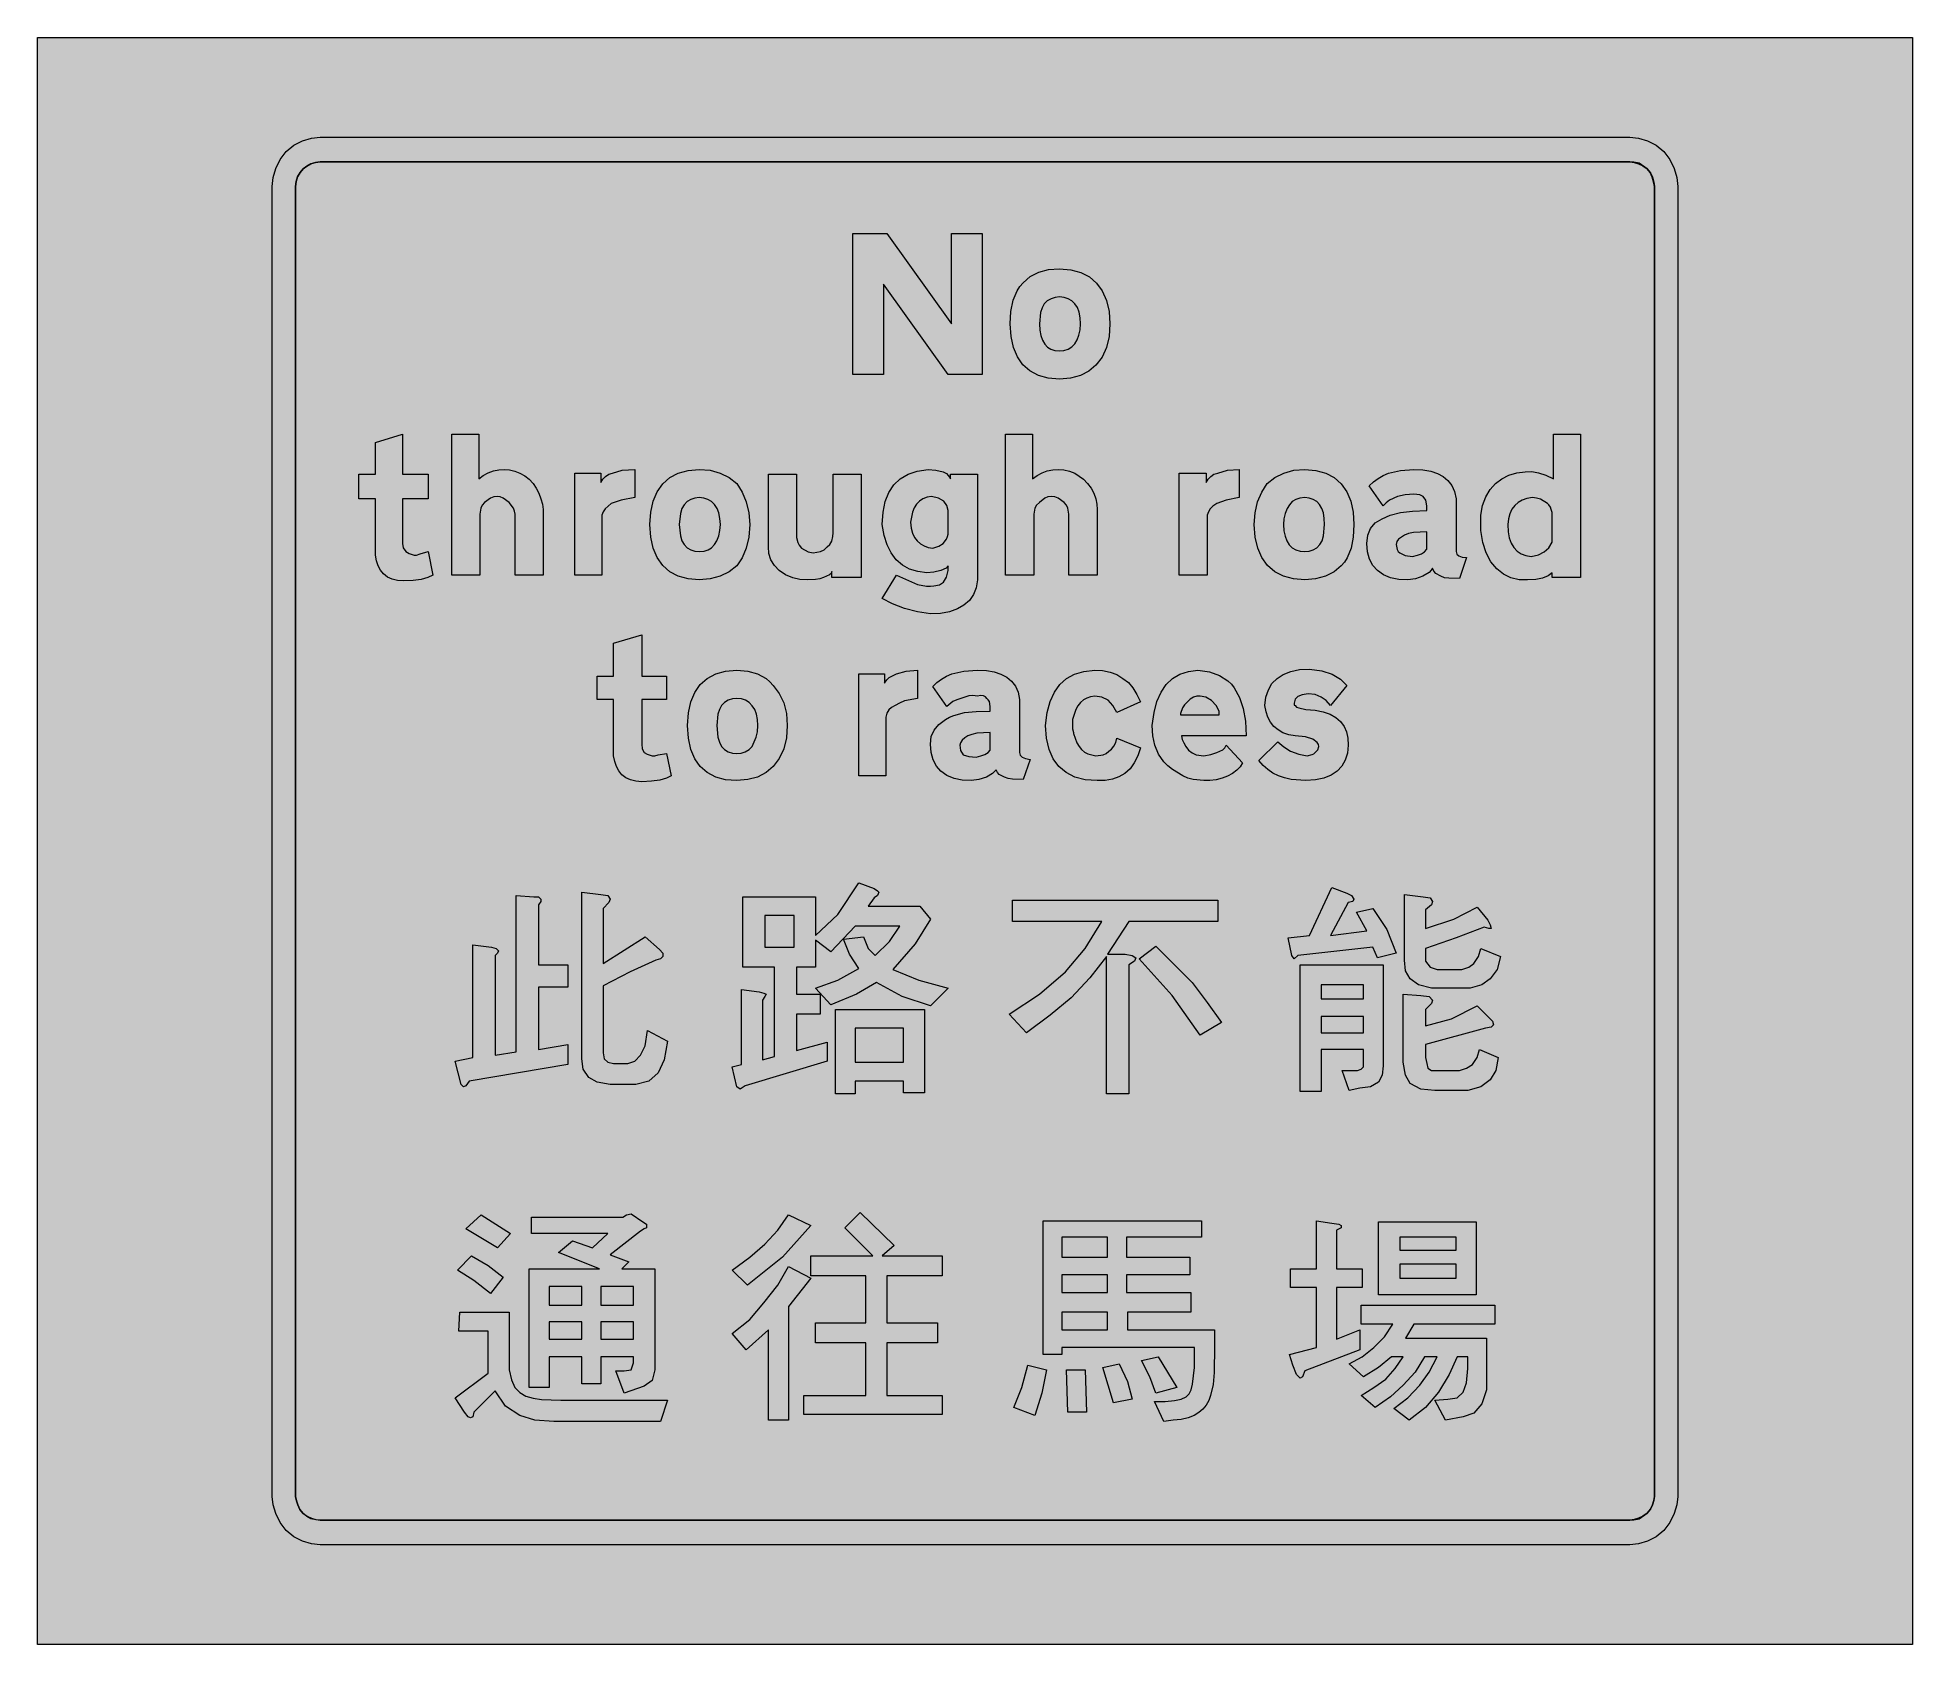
# Model space of a CAD drawing. Header units: metres. Extents: x 141 to 429, y 13 to 259.
import ezdxf

# ---------------------------------------------------------------- set-up
doc = ezdxf.new("R2010")
doc.units = ezdxf.units.M
for name, color, linetype, true_color in [('FILL_BLACK_000000', 7, 'Continuous', 0x000000), ('FILL_WHITE_FFFFFF', 7, 'Continuous', 0xffffff), ('FILL_YELLOW_FFFF00', 7, 'Continuous', 0xffff00)]:
    doc.layers.add(name, color=color, linetype=linetype, true_color=true_color)

msp = doc.modelspace()

# ---------------------------------------------------------------- hatches: boundary and pattern name
at = {"layer": 'FILL_BLACK_000000', "true_color": 0x000000}
h = msp.add_hatch(color=7, dxfattribs=at)
h.dxf.hatch_style = 1
h.paths.add_polyline_path([(386.75, 243.77), (388.13, 243.36), (389.43, 242.69), (390.6, 241.74), (391.55, 240.47), (392.22, 239.11), (392.63, 237.72), (392.76, 236.34), (392.76, 35.46), (392.63, 34.19), (392.22, 32.85), (391.55, 31.51), (390.6, 30.24), (389.43, 29.3), (388.13, 28.62), (386.75, 28.22), (385.38, 28.08), (184.5, 28.08), (183.13, 28.22), (181.75, 28.62), (180.45, 29.3), (179.28, 30.24), (178.34, 31.51), (177.66, 32.85), (177.26, 34.19), (177.12, 35.46), (177.12, 236.34), (177.26, 237.72), (177.66, 239.11), (178.34, 240.47), (179.28, 241.74), (180.45, 242.69), (181.75, 243.36), (183.13, 243.77), (184.5, 243.9), (385.38, 243.9), (386.75, 243.77)])
h.paths.add_polyline_path([(183.07, 239.83), (182.43, 239.49), (181.87, 239.04), (181.39, 238.49), (181.03, 237.84), (180.8, 237.12), (180.72, 236.34), (180.72, 35.46), (180.83, 34.83), (181.08, 34.2), (181.37, 33.5), (181.8, 32.94), (182.48, 32.47), (183.15, 32.13), (183.83, 31.93), (184.5, 31.86), (385.38, 31.86), (386.03, 31.88), (386.82, 32.04), (388.08, 32.94), (388.55, 33.54), (388.89, 34.2), (389.09, 34.86), (389.16, 35.46), (389.16, 236.34), (389.05, 237.06), (388.8, 237.78), (388.51, 238.48), (388.08, 239.04), (386.82, 239.94), (386.03, 240.1), (385.38, 240.12), (184.5, 240.12), (183.77, 240.05), (183.07, 239.83)], flags=16)
h = msp.add_hatch(color=7, dxfattribs=at)
h.dxf.hatch_style = 1
h.paths.add_polyline_path([(281.34, 229.14), (286.02, 229.14), (286.02, 207.54), (280.8, 207.54), (270.9, 221.4), (270.9, 207.54), (266.22, 207.54), (266.22, 229.14), (271.44, 229.14), (281.34, 215.28), (281.34, 229.14)])
h = msp.add_hatch(color=7, dxfattribs=at)
h.dxf.hatch_style = 1
h.paths.add_polyline_path([(305.1, 211.66), (304.43, 210.19), (303.48, 208.98), (302.41, 208.04), (301.1, 207.36), (299.58, 206.96), (297.9, 206.82), (296.18, 206.96), (294.67, 207.38), (293.37, 208.07), (292.3, 209.03), (291.45, 210.23), (290.84, 211.68), (290.47, 213.37), (290.34, 215.28), (290.45, 217.2), (290.79, 218.9), (291.4, 220.37), (291.82, 221.01), (292.32, 221.58), (293.39, 222.53), (294.71, 223.2), (296.22, 223.61), (297.9, 223.74), (299.63, 223.6), (301.16, 223.18), (302.48, 222.49), (303.59, 221.54), (304.47, 220.33), (305.11, 218.88), (305.51, 217.19), (305.64, 215.28), (305.51, 213.36), (305.1, 211.66)])
h.paths.add_polyline_path([(300.91, 217.07), (300.64, 217.78), (300.26, 218.36), (299.8, 218.82), (299.24, 219.15), (298.61, 219.35), (297.9, 219.42), (297.23, 219.35), (296.6, 219.15), (296.03, 218.81), (295.56, 218.34), (295.22, 217.74), (295, 217.01), (294.84, 215.28), (294.89, 214.33), (295.04, 213.49), (295.29, 212.78), (295.63, 212.2), (296.06, 211.74), (296.59, 211.41), (297.2, 211.21), (297.9, 211.14), (298.57, 211.21), (299.21, 211.41), (299.77, 211.75), (300.24, 212.22), (300.61, 212.82), (300.89, 213.55), (301.08, 214.37), (301.14, 215.28), (301.08, 216.23), (300.91, 217.07)], flags=16)
h = msp.add_hatch(color=7, dxfattribs=at)
h.dxf.hatch_style = 1
h.paths.add_polyline_path([(201.06, 192.24), (201.06, 188.46), (197.1, 188.46), (197.1, 181.62), (197.23, 180.92), (197.64, 180.36), (198.13, 180.09), (198.9, 179.82), (199.28, 179.84), (199.8, 180), (201.06, 180.36), (201.78, 176.76), (201, 176.39), (200, 176.11), (198.77, 175.92), (197.28, 175.86), (196.37, 175.93), (195.55, 176.13), (194.82, 176.47), (194.22, 176.94), (193.74, 177.52), (193.39, 178.18), (193.13, 178.94), (192.96, 179.82), (192.96, 188.46), (190.44, 188.46), (190.44, 192.24), (192.96, 192.24), (192.96, 197.1), (197.1, 198.36), (197.1, 192.24), (201.06, 192.24)])
h = msp.add_hatch(color=7, dxfattribs=at)
h.dxf.hatch_style = 1
h.paths.add_polyline_path([(209.51, 192.06), (210.27, 192.47), (211.06, 192.75), (211.88, 192.92), (212.71, 192.96), (213.53, 192.89), (214.33, 192.71), (215.1, 192.42), (215.87, 191.98), (216.56, 191.45), (217.15, 190.83), (217.62, 190.08), (218.05, 189.34), (218.34, 188.46), (218.59, 187.65), (218.7, 186.84), (218.7, 176.76), (214.38, 176.76), (214.38, 186.12), (214.32, 186.55), (214.13, 187.02), (213.48, 187.92), (212.58, 188.57), (212.11, 188.76), (211.68, 188.82), (211.14, 188.76), (210.62, 188.57), (209.7, 187.92), (209.36, 187.49), (209.14, 187.02), (208.98, 186.12), (208.98, 176.76), (204.66, 176.76), (204.66, 198.36), (208.8, 198.36), (208.8, 191.52), (209.51, 192.06)])
h = msp.add_hatch(color=7, dxfattribs=at)
h.dxf.hatch_style = 1
h.paths.add_polyline_path([(294.47, 192.06), (295.23, 192.47), (296.03, 192.75), (296.87, 192.92), (297.72, 192.96), (298.57, 192.89), (299.42, 192.71), (300.24, 192.42), (301.57, 191.45), (302.19, 190.83), (302.76, 190.08), (303.19, 189.34), (303.48, 188.46), (303.64, 187.65), (303.66, 186.84), (303.66, 176.76), (299.34, 176.76), (299.34, 186.12), (299.18, 187.02), (298.96, 187.49), (298.62, 187.92), (297.7, 188.57), (297.18, 188.76), (296.64, 188.82), (296.13, 188.76), (295.67, 188.57), (294.84, 187.92), (294.4, 187.49), (294.12, 187.02), (293.94, 186.12), (293.94, 176.76), (289.62, 176.76), (289.62, 198.36), (293.76, 198.36), (293.76, 191.52), (294.47, 192.06)])
h = msp.add_hatch(color=7, dxfattribs=at)
h.dxf.hatch_style = 1
h.paths.add_polyline_path([(377.82, 198.36), (377.82, 176.4), (373.5, 176.4), (373.5, 177.12), (372.86, 176.65), (372.01, 176.31), (370.97, 176.11), (369.72, 176.04), (368.4, 176.05), (367.15, 176.34), (366, 176.9), (364.97, 177.73), (364.09, 178.82), (363.37, 180.17), (362.84, 181.76), (362.52, 183.6), (362.52, 185.94), (362.82, 187.46), (363.31, 188.78), (363.97, 189.9), (364.79, 190.82), (365.76, 191.55), (366.85, 192.09), (368.05, 192.44), (369.36, 192.6), (370.34, 192.63), (371.38, 192.47), (372.5, 192.09), (373.68, 191.52), (373.68, 198.36), (377.82, 198.36)])
h.paths.add_polyline_path([(373.48, 186.37), (373.32, 186.84), (373.21, 187.2), (372.96, 187.56), (372.78, 187.74), (371.68, 188.39), (371.08, 188.58), (370.44, 188.64), (369.61, 188.51), (368.89, 188.27), (368.26, 187.92), (367.74, 187.45), (367.32, 186.87), (367, 186.18), (366.78, 185.39), (366.66, 184.5), (366.72, 183.42), (366.89, 182.48), (367.18, 181.67), (367.58, 180.99), (368.09, 180.45), (368.71, 180.05), (369.43, 179.78), (370.26, 179.64), (371.37, 179.88), (372.28, 180.32), (372.99, 180.96), (373.5, 181.8), (373.5, 185.76), (373.48, 186.37)], flags=16)
h = msp.add_hatch(color=7, dxfattribs=at)
h.dxf.hatch_style = 1
h.paths.add_polyline_path([(223.56, 192.42), (227.52, 192.42), (227.52, 190.98), (227.85, 191.48), (228.28, 191.9), (228.79, 192.22), (229.32, 192.42), (230.83, 192.83), (232.74, 192.96), (232.74, 188.64), (230.67, 188.26), (229.14, 187.74), (228.22, 186.91), (227.9, 186.45), (227.7, 185.94), (227.7, 176.76), (223.56, 176.76), (223.56, 192.42)])
h = msp.add_hatch(color=7, dxfattribs=at)
h.dxf.hatch_style = 1
h.paths.add_polyline_path([(249.86, 180.88), (249.24, 179.41), (248.4, 178.2), (247.22, 177.26), (245.86, 176.58), (244.32, 176.18), (242.64, 176.04), (240.92, 176.18), (239.41, 176.6), (238.11, 177.29), (237.04, 178.25), (236.19, 179.45), (235.58, 180.9), (235.21, 182.59), (235.08, 184.5), (235.21, 186.41), (235.58, 188.1), (236.19, 189.55), (237.04, 190.76), (238.11, 191.71), (239.41, 192.4), (240.92, 192.82), (242.64, 192.96), (244.32, 192.83), (245.86, 192.42), (247.22, 191.75), (248.4, 190.8), (249.24, 189.49), (249.86, 187.99), (250.25, 186.32), (250.38, 184.5), (250.25, 182.58), (249.86, 180.88)])
h.paths.add_polyline_path([(245.65, 186.29), (245.38, 187), (245, 187.58), (244.54, 188.04), (243.98, 188.37), (243.35, 188.57), (242.64, 188.64), (241.97, 188.57), (241.34, 188.37), (240.77, 188.03), (240.3, 187.56), (239.96, 186.96), (239.74, 186.23), (239.58, 184.5), (239.74, 182.77), (239.96, 182.04), (240.3, 181.44), (240.77, 180.97), (241.34, 180.63), (241.97, 180.43), (242.64, 180.36), (243.39, 180.43), (244.01, 180.63), (244.54, 180.97), (244.98, 181.44), (245.35, 182.04), (245.63, 182.77), (245.82, 183.59), (245.88, 184.5), (245.82, 185.45), (245.65, 186.29)], flags=16)
h = msp.add_hatch(color=7, dxfattribs=at)
h.dxf.hatch_style = 1
h.paths.add_polyline_path([(284.71, 173.78), (284.08, 172.89), (283.25, 172.15), (282.23, 171.57), (281.02, 171.15), (279.64, 170.9), (278.1, 170.82), (276.14, 171.11), (274.14, 171.65), (272.28, 172.36), (270.72, 173.16), (272.88, 176.76), (276.12, 175.32), (277.51, 175.09), (278.09, 175.07), (278.64, 175.14), (279.48, 175.28), (280.13, 175.7), (280.56, 176.43), (280.8, 177.48), (280.8, 178.2), (280.53, 177.84), (279.72, 177.48), (278.64, 177.23), (277.56, 177.12), (276.15, 177.3), (274.9, 177.69), (273.8, 178.3), (272.86, 179.12), (272.08, 180.16), (271.46, 181.4), (271.01, 182.85), (270.72, 184.5), (270.83, 186.4), (271.16, 188.05), (271.71, 189.45), (272.47, 190.62), (273.46, 191.55), (274.67, 192.25), (276.09, 192.71), (277.74, 192.96), (278.91, 192.85), (280.08, 192.6), (280.57, 192.33), (280.8, 192.06), (281.05, 191.79), (281.16, 191.52), (281.16, 192.24), (285.3, 192.24), (285.3, 176.04), (285.12, 174.83), (284.71, 173.78)])
h.paths.add_polyline_path([(280.15, 188.08), (279.36, 188.56), (278.28, 188.82), (277.58, 188.69), (276.96, 188.45), (276.43, 188.1), (275.99, 187.65), (275.62, 187.09), (275.34, 186.44), (275.04, 184.86), (275.16, 183.97), (275.37, 183.2), (275.68, 182.55), (276.08, 182), (276.56, 181.57), (277.12, 181.24), (277.75, 181.02), (278.46, 180.9), (279.4, 181.19), (280.08, 181.62), (280.57, 182.27), (280.74, 182.66), (280.8, 183.06), (280.8, 186.66), (280.63, 187.43), (280.15, 188.08)], flags=16)
h = msp.add_hatch(color=7, dxfattribs=at)
h.dxf.hatch_style = 1
h.paths.add_polyline_path([(316.26, 192.42), (320.4, 192.42), (320.4, 190.98), (320.71, 191.48), (321.1, 191.9), (321.59, 192.22), (322.2, 192.42), (323.69, 192.83), (325.44, 192.96), (325.44, 188.64), (323.46, 188.26), (322.02, 187.74), (321.44, 187.33), (321.03, 186.91), (320.75, 186.45), (320.58, 185.94), (320.58, 176.76), (316.26, 176.76), (316.26, 192.42)])
h = msp.add_hatch(color=7, dxfattribs=at)
h.dxf.hatch_style = 1
h.paths.add_polyline_path([(342.63, 180.88), (342.02, 179.41), (341.6, 178.77), (341.1, 178.2), (340.03, 177.26), (338.72, 176.58), (337.2, 176.18), (335.52, 176.04), (333.79, 176.18), (332.26, 176.6), (330.94, 177.29), (329.83, 178.25), (328.95, 179.45), (328.31, 180.9), (327.91, 182.59), (327.78, 184.5), (327.91, 186.32), (328.3, 187.99), (328.92, 189.49), (329.76, 190.8), (330.94, 191.75), (332.3, 192.42), (333.84, 192.83), (335.52, 192.96), (337.24, 192.82), (338.75, 192.4), (340.05, 191.71), (341.12, 190.76), (341.97, 189.55), (342.58, 188.1), (342.95, 186.41), (343.08, 184.5), (342.97, 182.58), (342.63, 180.88)])
h.paths.add_polyline_path([(338.38, 186.29), (338.13, 187), (337.79, 187.58), (337.36, 188.04), (336.83, 188.37), (336.22, 188.57), (335.52, 188.64), (334.77, 188.57), (334.15, 188.37), (333.62, 188.03), (333.18, 187.56), (332.81, 186.96), (332.53, 186.23), (332.34, 185.41), (332.28, 184.5), (332.34, 183.55), (332.51, 182.71), (332.78, 182), (333.16, 181.42), (333.62, 180.96), (334.18, 180.63), (334.81, 180.43), (335.52, 180.36), (336.19, 180.43), (336.83, 180.63), (337.39, 180.97), (337.86, 181.44), (338.2, 182.04), (338.42, 182.77), (338.58, 184.5), (338.53, 185.45), (338.38, 186.29)], flags=16)
h = msp.add_hatch(color=7, dxfattribs=at)
h.dxf.hatch_style = 1
h.paths.add_polyline_path([(357.64, 176.27), (356.98, 176.37), (356.4, 176.58), (355.63, 177.01), (355.34, 177.36), (355.14, 177.84), (354.93, 177.5), (354.6, 177.18), (353.65, 176.6), (352.51, 176.19), (351.36, 176.04), (349.95, 176.11), (348.68, 176.36), (347.59, 176.8), (346.68, 177.48), (345.97, 178.25), (345.46, 179.21), (345.16, 180.34), (345.06, 181.62), (345.2, 182.87), (345.62, 183.92), (346.35, 184.76), (347.4, 185.4), (348.65, 185.98), (350.21, 186.37), (352.08, 186.59), (354.24, 186.66), (354.24, 187.38), (354.1, 188.24), (353.7, 188.82), (353.18, 189.07), (352.26, 189.18), (350.93, 189.07), (349.74, 188.82), (348.52, 188.24), (348.02, 187.86), (347.58, 187.38), (345.42, 190.44), (346.06, 191.07), (346.77, 191.59), (347.54, 192.03), (348.37, 192.38), (350.2, 192.82), (352.26, 192.96), (353.65, 192.89), (354.85, 192.69), (355.88, 192.35), (356.76, 191.88), (357.5, 191.27), (358.09, 190.51), (358.51, 189.58), (358.74, 188.46), (358.74, 180.36), (358.84, 179.99), (359.14, 179.71), (359.65, 179.52), (360.36, 179.46), (359.28, 176.22), (357.64, 176.27)])
h.paths.add_polyline_path([(349.86, 180.38), (350.1, 180.18), (350.95, 179.78), (352.08, 179.64), (352.82, 179.81), (353.43, 180.05), (353.9, 180.35), (354.24, 180.72), (354.24, 183.42), (352.19, 183.29), (351.43, 183.12), (350.82, 182.88), (349.92, 182.3), (349.66, 181.92), (349.56, 181.44), (349.69, 180.68), (349.86, 180.38)], flags=16)
h = msp.add_hatch(color=7, dxfattribs=at)
h.dxf.hatch_style = 1
h.paths.add_polyline_path([(267.48, 192.24), (267.48, 176.4), (262.98, 176.4), (262.98, 177.3), (262.88, 177.03), (262.62, 176.78), (261.72, 176.4), (261.12, 176.19), (260.46, 176.09), (259.2, 176.04), (258.09, 176.11), (256.97, 176.36), (255.88, 176.8), (254.88, 177.48), (254.18, 178.22), (253.62, 179.1), (253.3, 180.09), (253.26, 181.08), (253.26, 192.24), (257.58, 192.24), (257.58, 182.52), (257.74, 181.78), (257.96, 181.33), (258.3, 180.9), (259.33, 180.34), (260.1, 180.18), (261.25, 180.36), (261.8, 180.64), (262.26, 181.08), (262.69, 181.46), (262.98, 181.98), (263.14, 182.68), (263.16, 183.24), (263.16, 192.24), (267.48, 192.24)])
h = msp.add_hatch(color=7, dxfattribs=at)
h.dxf.hatch_style = 1
h.paths.add_polyline_path([(237.6, 161.28), (237.6, 157.68), (233.82, 157.68), (233.82, 150.84), (233.86, 150.14), (234.18, 149.58), (234.67, 149.31), (235.44, 149.04), (235.82, 149.06), (236.34, 149.22), (237.6, 149.4), (238.32, 145.98), (237.62, 145.61), (236.61, 145.33), (235.33, 145.14), (233.82, 145.08), (232.91, 145.15), (232.09, 145.35), (231.36, 145.69), (230.76, 146.16), (230.28, 146.74), (229.93, 147.4), (229.67, 148.16), (229.5, 149.04), (229.5, 157.68), (226.98, 157.68), (226.98, 161.28), (229.5, 161.28), (229.5, 166.32), (233.82, 167.58), (233.82, 161.28), (237.6, 161.28)])
h = msp.add_hatch(color=7, dxfattribs=at)
h.dxf.hatch_style = 1
h.paths.add_polyline_path([(255.6, 150.1), (254.92, 148.63), (253.98, 147.42), (252.91, 146.48), (251.59, 145.8), (250.08, 145.4), (248.4, 145.26), (246.68, 145.39), (245.17, 145.8), (243.87, 146.47), (242.8, 147.4), (241.95, 148.59), (241.34, 150.04), (240.97, 151.75), (240.84, 153.72), (240.97, 155.63), (241.34, 157.32), (241.95, 158.77), (242.8, 159.98), (243.87, 160.93), (245.17, 161.62), (246.68, 162.04), (248.4, 162.18), (250.08, 162.04), (251.59, 161.62), (252.91, 160.89), (253.47, 160.41), (253.98, 159.84), (254.92, 158.63), (255.6, 157.19), (256, 155.54), (256.14, 153.72), (256, 151.8), (255.6, 150.1)])
h.paths.add_polyline_path([(251.41, 155.43), (251.14, 156.14), (250.76, 156.74), (250.3, 157.21), (249.74, 157.57), (249.11, 157.79), (248.4, 157.86), (247.73, 157.79), (247.09, 157.59), (246.53, 157.25), (246.06, 156.78), (245.72, 156.18), (245.5, 155.45), (245.34, 153.72), (245.5, 151.9), (245.72, 151.16), (246.06, 150.48), (246.53, 150.01), (247.09, 149.67), (247.73, 149.47), (248.4, 149.4), (249.07, 149.47), (249.7, 149.67), (250.27, 150.01), (250.74, 150.48), (251.39, 151.9), (251.58, 152.73), (251.64, 153.72), (251.58, 154.62), (251.41, 155.43)], flags=16)
h = msp.add_hatch(color=7, dxfattribs=at)
h.dxf.hatch_style = 1
h.paths.add_polyline_path([(267.12, 161.64), (271.08, 161.64), (271.08, 160.2), (271.39, 160.68), (271.78, 161.06), (272.88, 161.64), (274.37, 162.05), (276.12, 162.18), (276.12, 157.86), (274.14, 157.46), (273.34, 157.15), (272.7, 156.78), (272.12, 156.47), (271.71, 156.08), (271.43, 155.59), (271.26, 154.98), (271.26, 145.98), (267.12, 145.98), (267.12, 161.64)])
h = msp.add_hatch(color=7, dxfattribs=at)
h.dxf.hatch_style = 1
h.paths.add_polyline_path([(290.68, 145.49), (290.02, 145.59), (289.44, 145.8), (288.67, 146.21), (288.38, 146.51), (288.18, 146.88), (287.64, 146.32), (286.69, 145.8), (285.55, 145.41), (284.4, 145.26), (282.99, 145.33), (281.72, 145.58), (280.63, 146.02), (279.72, 146.7), (279.01, 147.47), (278.5, 148.43), (278.2, 149.56), (278.1, 150.84), (278.24, 151.99), (278.66, 153), (279.39, 153.88), (280.44, 154.62), (281.02, 154.97), (281.68, 155.23), (283.32, 155.7), (285.1, 155.86), (287.28, 155.88), (287.28, 156.6), (287.14, 157.37), (286.98, 157.66), (286.74, 157.86), (286.54, 158.09), (286.22, 158.24), (285.8, 158.29), (285.3, 158.22), (284.63, 158.29), (283.97, 158.24), (282.78, 157.86), (282.14, 157.66), (281.56, 157.37), (280.62, 156.6), (278.46, 159.66), (279.1, 160.29), (279.81, 160.81), (280.58, 161.25), (281.41, 161.6), (283.24, 162.04), (285.3, 162.18), (286.69, 162.11), (287.89, 161.91), (288.92, 161.57), (289.8, 161.1), (290.54, 160.49), (291.13, 159.73), (291.55, 158.8), (291.78, 157.68), (291.78, 149.58), (291.88, 149.13), (292.18, 148.84), (292.69, 148.64), (293.4, 148.5), (292.32, 145.44), (290.68, 145.49)])
h.paths.add_polyline_path([(283.14, 149.22), (283.99, 148.97), (285.12, 148.86), (285.86, 149.03), (286.47, 149.27), (286.94, 149.57), (287.28, 149.94), (287.28, 152.64), (285.23, 152.51), (284.47, 152.34), (283.86, 152.1), (283.36, 151.8), (282.96, 151.45), (282.7, 151.06), (282.6, 150.66), (282.73, 149.87), (283.14, 149.22)], flags=16)
h = msp.add_hatch(color=7, dxfattribs=at)
h.dxf.hatch_style = 1
h.paths.add_polyline_path([(304.51, 162.11), (305.66, 161.89), (306.72, 161.5), (307.62, 160.92), (308.47, 160.28), (309.17, 159.46), (309.77, 158.46), (310.32, 157.32), (306.72, 155.7), (306.11, 156.78), (305.35, 157.57), (304.42, 158.05), (303.3, 158.22), (302.66, 158.11), (302.08, 157.91), (301.57, 157.62), (301.12, 157.23), (300.72, 156.74), (300.39, 156.14), (299.88, 154.62), (299.88, 153.72), (299.9, 153.18), (300.06, 152.64), (300.06, 152.46), (300.57, 151.04), (300.9, 150.48), (301.3, 150.01), (301.75, 149.63), (302.26, 149.35), (303.48, 149.04), (304.6, 149.2), (305.05, 149.42), (305.46, 149.76), (305.86, 150.09), (306.22, 150.55), (306.52, 151.1), (306.72, 151.74), (310.32, 150.3), (309.92, 149.04), (309.38, 147.97), (308.72, 147.08), (307.93, 146.36), (307.03, 145.83), (306.02, 145.47), (304.89, 145.28), (303.66, 145.26), (301.83, 145.39), (300.25, 145.8), (298.91, 146.47), (297.81, 147.4), (296.95, 148.59), (296.32, 150.04), (295.92, 151.75), (295.74, 153.72), (296.03, 155.68), (296.49, 157.37), (297.14, 158.8), (297.97, 159.98), (298.99, 160.9), (300.22, 161.57), (301.65, 161.99), (303.3, 162.18), (304.51, 162.11)])
h = msp.add_hatch(color=7, dxfattribs=at)
h.dxf.hatch_style = 1
h.paths.add_polyline_path([(316.73, 151.56), (316.98, 151.02), (317.27, 150.48), (317.7, 149.94), (318.27, 149.5), (318.87, 149.22), (320.04, 149.04), (321.1, 149.24), (322.02, 149.58), (322.94, 149.99), (323.26, 150.29), (323.46, 150.66), (325.98, 147.96), (325.62, 147.37), (325.1, 146.83), (324.45, 146.35), (323.69, 145.94), (322.84, 145.61), (321.93, 145.38), (320.99, 145.26), (320.04, 145.26), (318.42, 145.42), (317.61, 145.64), (316.8, 145.98), (315.22, 146.93), (314.52, 147.5), (313.92, 148.14), (313.11, 149.32), (312.55, 150.66), (312.22, 152.14), (312.12, 153.72), (312.41, 155.68), (312.86, 157.37), (313.49, 158.8), (314.28, 159.98), (315.24, 160.9), (316.37, 161.57), (317.67, 161.99), (319.14, 162.18), (320.92, 161.91), (322.47, 161.37), (323.75, 160.56), (324.27, 160.05), (324.72, 159.48), (325.53, 158.02), (326.09, 156.33), (326.42, 154.37), (326.52, 152.1), (316.62, 152.1), (316.73, 151.56)])
h.paths.add_polyline_path([(322.38, 155.88), (321.93, 156.78), (321.21, 157.52), (320.36, 158.03), (319.5, 158.22), (318.96, 158.18), (318.44, 158.04), (317.96, 157.76), (317.52, 157.32), (317.07, 156.89), (316.78, 156.42), (316.44, 155.52), (316.44, 155.34), (322.38, 155.34), (322.38, 155.88)], flags=16)
h = msp.add_hatch(color=7, dxfattribs=at)
h.dxf.hatch_style = 1
h.paths.add_polyline_path([(342.07, 149.45), (341.75, 148.37), (341.22, 147.45), (340.49, 146.68), (339.57, 146.07), (338.46, 145.62), (337.17, 145.35), (335.7, 145.26), (333.44, 145.43), (332.43, 145.66), (331.49, 145.98), (330.64, 146.4), (329.85, 146.93), (329.14, 147.57), (328.5, 148.32), (331.38, 151.2), (332.3, 150.41), (333.36, 149.76), (334.62, 149.33), (335.88, 149.04), (336.65, 149.24), (336.94, 149.37), (337.14, 149.58), (337.55, 149.96), (337.68, 150.48), (337.62, 150.81), (337.45, 151.11), (336.76, 151.63), (335.63, 151.97), (334.08, 152.1), (333.07, 152.29), (332.18, 152.6), (331.43, 153.03), (330.8, 153.56), (330.28, 154.21), (329.88, 154.96), (329.59, 155.82), (329.4, 156.78), (329.57, 158.05), (329.94, 159.17), (330.5, 160.13), (331.27, 160.92), (332.22, 161.54), (333.37, 161.99), (334.71, 162.27), (336.24, 162.36), (338.13, 162.09), (339.73, 161.57), (341.02, 160.82), (342, 159.84), (339.48, 156.78), (338.83, 157.54), (338.04, 158.04), (337.12, 158.44), (336.06, 158.58), (335.12, 158.41), (334.44, 158.13), (334.04, 157.72), (333.9, 157.14), (333.9, 156.96), (333.92, 156.8), (334.08, 156.78), (334.28, 156.53), (334.62, 156.42), (335.68, 156.17), (337.14, 156.06), (338.35, 155.8), (339.4, 155.42), (340.29, 154.92), (341.01, 154.3), (341.57, 153.57), (341.95, 152.72), (342.16, 151.75), (342.18, 150.66), (342.07, 149.45)])
h = msp.add_hatch(color=7, dxfattribs=at)
h.dxf.hatch_style = 1
h.paths.add_polyline_path([(260.46, 127.44), (260.46, 121.5), (263.88, 124.74), (267.12, 129.6), (269.46, 128.7), (270, 128.34), (270.18, 128.16), (270, 127.62), (269.46, 127.26), (268.56, 126), (276.48, 126), (278.1, 124.02), (275.76, 120.24), (272.34, 116.28), (276.3, 114.66), (280.8, 113.4), (278.1, 110.7), (273.78, 112.14), (269.82, 114.3), (266.76, 112.5), (262.8, 110.88), (260.46, 113.4), (263.88, 114.66), (267.12, 116.46), (265.68, 118.62), (264.78, 120.96), (267.84, 121.32), (268.56, 119.52), (269.64, 118.44), (271.8, 120.6), (273.42, 122.94), (266.58, 122.94), (262.8, 118.98), (260.46, 120.78), (260.46, 116.64), (257.58, 116.64), (257.58, 112.5), (261.18, 112.5), (261.18, 109.44), (257.58, 109.44), (257.58, 103.86), (262.26, 105.12), (262.26, 102.24), (249.66, 98.46), (248.94, 97.92), (248.4, 98.28), (247.68, 101.34), (249.12, 101.7), (249.12, 113.22), (251.82, 112.86), (252.54, 112.68), (252.9, 112.5), (252.72, 112.14), (252.36, 111.6), (252.36, 102.42), (254.16, 102.96), (254.16, 116.64), (249.3, 116.64), (249.3, 127.44), (260.46, 127.44)])
h.paths.add_polyline_path([(257.22, 124.56), (252.72, 124.56), (252.72, 119.7), (257.22, 119.7), (257.22, 124.56)], flags=16)
h = msp.add_hatch(color=7, dxfattribs=at)
h.dxf.hatch_style = 1
h.paths.add_polyline_path([(207.9, 102.78), (207.9, 120.06), (210.78, 119.7), (211.5, 119.52), (211.86, 119.16), (211.68, 118.8), (211.32, 118.44), (211.32, 103.14), (214.56, 103.68), (214.56, 127.62), (217.26, 127.44), (217.98, 127.44), (218.34, 127.08), (218.34, 126.72), (217.98, 126.18), (217.98, 117), (222.48, 117), (222.48, 113.58), (217.98, 113.58), (217.98, 104.04), (222.48, 104.76), (222.48, 101.7), (207.36, 99.18), (206.82, 98.46), (206.46, 98.28), (206.1, 98.64), (205.2, 102.24), (207.9, 102.78)])
h = msp.add_hatch(color=7, dxfattribs=at)
h.dxf.hatch_style = 1
h.paths.add_polyline_path([(227.52, 127.8), (228.6, 127.62), (228.96, 127.08), (228.78, 126.54), (227.88, 125.64), (227.88, 117.18), (234.36, 121.32), (236.52, 119.34), (237.06, 118.8), (237.06, 118.26), (236.7, 117.9), (235.98, 117.72), (232.02, 115.92), (227.88, 113.76), (227.88, 103.5), (228.06, 102.6), (228.6, 102.06), (229.5, 101.88), (231.66, 101.88), (232.74, 102.24), (233.64, 103.14), (234.36, 104.58), (234.72, 106.92), (237.78, 105.3), (237.24, 102.42), (236.34, 100.44), (234.9, 99.18), (232.92, 98.64), (228.96, 98.64), (226.98, 99), (225.72, 99.72), (224.82, 100.98), (224.64, 102.6), (224.64, 128.16), (227.52, 127.8)])
h = msp.add_hatch(color=7, dxfattribs=at)
h.dxf.hatch_style = 1
h.paths.add_polyline_path([(322.2, 126.9), (322.2, 123.66), (308.52, 123.66), (305.28, 118.62), (307.98, 118.62), (309.06, 118.44), (309.6, 118.08), (309.42, 117.54), (308.52, 117), (308.52, 97.2), (305.1, 97.2), (305.1, 118.26), (302.58, 115.02), (299.7, 111.96), (296.46, 109.26), (292.86, 106.56), (290.16, 109.44), (294.84, 112.5), (298.8, 115.92), (301.86, 119.52), (304.38, 123.66), (290.7, 123.66), (290.7, 126.9), (322.2, 126.9)])
h = msp.add_hatch(color=7, dxfattribs=at)
h.dxf.hatch_style = 1
h.paths.add_polyline_path([(339.66, 128.88), (342, 127.98), (342.72, 127.62), (343.08, 127.08), (342.9, 126.72), (342.18, 126.54), (339.48, 121.5), (345.06, 122.22), (343.44, 125.1), (345.96, 125.64), (348.12, 122.4), (349.56, 118.8), (346.68, 118.08), (345.96, 119.7), (334.44, 118.44), (333.9, 117.9), (333.54, 118.44), (333, 121.14), (336.24, 121.5), (339.66, 128.88)])
h = msp.add_hatch(color=7, dxfattribs=at)
h.dxf.hatch_style = 1
h.paths.add_polyline_path([(353.7, 127.44), (354.78, 127.26), (355.14, 126.72), (354.96, 126.18), (354.06, 125.46), (354.06, 122.58), (358.38, 124.02), (361.98, 125.82), (363.6, 123.84), (363.96, 123.12), (364.14, 122.58), (363.78, 122.58), (363.06, 122.76), (358.74, 121.14), (354.06, 119.52), (354.06, 117.54), (354.78, 116.64), (355.86, 116.28), (359.64, 116.28), (360.72, 116.64), (361.44, 117.18), (362.16, 118.26), (362.52, 119.52), (365.58, 118.26), (365.04, 116.28), (363.96, 114.84), (362.7, 113.94), (360.9, 113.4), (354.96, 113.4), (352.98, 113.94), (351.72, 114.84), (351, 116.1), (350.82, 117.72), (350.82, 127.8), (353.7, 127.44)])
h = msp.add_hatch(color=7, dxfattribs=at)
h.dxf.hatch_style = 1
h.paths.add_polyline_path([(315.18, 112.32), (310.14, 117.9), (312.66, 119.88), (318.24, 114.3), (320.58, 111.24), (322.74, 108.18), (319.5, 106.2), (315.18, 112.32)])
h = msp.add_hatch(color=7, dxfattribs=at)
h.dxf.hatch_style = 1
h.paths.add_polyline_path([(347.4, 100.08), (346.86, 99), (345.6, 98.28), (343.98, 98.1), (342.36, 97.74), (341.28, 100.8), (343.62, 100.8), (344.16, 100.98), (344.52, 101.34), (344.52, 104.04), (338.04, 104.04), (338.04, 97.56), (334.8, 97.56), (334.8, 117), (347.58, 117), (347.58, 101.52), (347.4, 100.08)])
h.paths.add_polyline_path([(338.04, 113.94), (338.04, 111.78), (344.52, 111.78), (344.52, 113.94), (338.04, 113.94)], flags=16)
h.paths.add_polyline_path([(344.52, 109.08), (338.04, 109.08), (338.04, 106.56), (344.52, 106.56), (344.52, 109.08)], flags=16)
h = msp.add_hatch(color=7, dxfattribs=at)
h.dxf.hatch_style = 1
h.paths.add_polyline_path([(353.34, 112.32), (354.6, 112.14), (355.14, 111.6), (354.96, 111.06), (354.06, 110.16), (354.06, 107.64), (358.02, 108.72), (361.98, 110.7), (364.32, 108.36), (364.5, 107.82), (364.14, 107.46), (363.24, 107.28), (354.06, 104.76), (354.06, 102.78), (354.24, 101.88), (354.42, 101.16), (354.96, 100.8), (359.28, 100.8), (360.36, 101.16), (361.26, 101.7), (361.98, 102.78), (362.34, 104.04), (365.22, 102.78), (364.86, 100.8), (363.96, 99.36), (362.52, 98.28), (360.54, 97.74), (355.5, 97.74), (353.34, 97.92), (351.72, 98.82), (351, 100.08), (350.64, 102.06), (350.64, 112.5), (353.34, 112.32)])
h = msp.add_hatch(color=7, dxfattribs=at)
h.dxf.hatch_style = 1
h.paths.add_polyline_path([(277.2, 110.16), (277.2, 97.38), (273.96, 97.38), (273.96, 99.18), (266.58, 99.18), (266.58, 97.2), (263.52, 97.2), (263.52, 110.16), (277.2, 110.16)])
h.paths.add_polyline_path([(273.96, 107.28), (266.58, 107.28), (266.58, 102.06), (273.96, 102.06), (273.96, 107.28)], flags=16)
h = msp.add_hatch(color=7, dxfattribs=at)
h.dxf.hatch_style = 1
h.paths.add_polyline_path([(213.66, 75.78), (211.68, 73.62), (206.82, 76.5), (209.16, 78.66), (213.66, 75.78)])
h = msp.add_hatch(color=7, dxfattribs=at)
h.dxf.hatch_style = 1
h.paths.add_polyline_path([(234.54, 77.22), (234.54, 76.68), (234.18, 76.5), (233.64, 76.14), (228.96, 72.54), (231.84, 71.46), (230.76, 70.38), (235.8, 70.38), (235.8, 54.9), (235.44, 53.28), (234.18, 52.38), (231.12, 51.3), (229.86, 54.72), (231.12, 54.72), (232.2, 54.9), (232.56, 55.98), (232.56, 56.88), (227.52, 56.88), (227.52, 52.74), (224.64, 52.74), (224.64, 56.88), (219.6, 56.88), (219.6, 52.2), (216.54, 52.2), (216.54, 70.38), (227.34, 70.38), (221.04, 72.9), (223.2, 74.7), (226.26, 73.62), (228.6, 75.78), (216.9, 75.78), (216.9, 78.3), (230.94, 78.3), (231.48, 78.66), (232.2, 78.84), (234, 77.58), (234.54, 77.22)])
h.paths.add_polyline_path([(224.64, 59.58), (224.64, 62.28), (219.6, 62.28), (219.6, 59.58), (224.64, 59.58)], flags=16)
h.paths.add_polyline_path([(227.52, 59.58), (232.56, 59.58), (232.56, 62.28), (227.52, 62.28), (227.52, 59.58)], flags=16)
h.paths.add_polyline_path([(219.6, 67.68), (219.6, 64.8), (224.64, 64.8), (224.64, 67.68), (219.6, 67.68)], flags=16)
h.paths.add_polyline_path([(232.56, 67.68), (227.52, 67.68), (227.52, 64.8), (232.56, 64.8), (232.56, 67.68)], flags=16)
h = msp.add_hatch(color=7, dxfattribs=at)
h.dxf.hatch_style = 1
h.paths.add_polyline_path([(255.42, 72.18), (250.02, 67.86), (247.68, 70.2), (250.38, 72.18), (252.72, 74.16), (254.7, 76.32), (256.32, 78.66), (259.74, 77.04), (255.42, 72.18)])
h = msp.add_hatch(color=7, dxfattribs=at)
h.dxf.hatch_style = 1
h.paths.add_polyline_path([(272.52, 73.98), (270.72, 72.36), (279.9, 72.36), (279.9, 69.3), (271.44, 69.3), (271.44, 62.1), (279.18, 62.1), (279.18, 59.04), (271.44, 59.04), (271.44, 50.94), (279.9, 50.94), (279.9, 48.06), (258.66, 48.06), (258.66, 50.94), (268.2, 50.94), (268.2, 59.04), (260.46, 59.04), (260.46, 62.1), (268.2, 62.1), (268.2, 69.3), (259.74, 69.3), (259.74, 72.36), (269.28, 72.36), (264.96, 76.68), (267.3, 79.02), (272.52, 73.98)])
h = msp.add_hatch(color=7, dxfattribs=at)
h.dxf.hatch_style = 1
h.paths.add_polyline_path([(321.09, 50.95), (320.8, 50.18), (320.41, 49.49), (319.91, 48.87), (319.29, 48.33), (318.54, 47.88), (317.64, 47.53), (316.59, 47.29), (315.36, 47.16), (313.92, 46.98), (312.48, 50.04), (314.1, 50.04), (315.53, 50.2), (316.58, 50.42), (317.32, 50.74), (317.8, 51.21), (318.11, 51.85), (318.3, 52.72), (318.6, 55.26), (318.6, 58.32), (298.26, 58.32), (298.26, 57.24), (295.38, 57.24), (295.38, 77.76), (319.68, 77.76), (319.68, 75.24), (308.16, 75.24), (308.16, 72.18), (317.88, 72.18), (317.88, 69.48), (308.16, 69.48), (308.16, 66.78), (318.06, 66.78), (318.06, 63.72), (308.34, 63.72), (308.34, 61.02), (321.66, 61.02), (321.66, 58.5), (321.61, 54.51), (321.46, 52.64), (321.09, 50.95)])
h.paths.add_polyline_path([(298.26, 66.78), (305.28, 66.78), (305.28, 69.48), (298.26, 69.48), (298.26, 66.78)], flags=16)
h.paths.add_polyline_path([(305.28, 61.02), (305.28, 63.72), (298.26, 63.72), (298.26, 61.02), (305.28, 61.02)], flags=16)
h.paths.add_polyline_path([(298.26, 72.18), (305.28, 72.18), (305.28, 75.24), (298.26, 75.24), (298.26, 72.18)], flags=16)
h = msp.add_hatch(color=7, dxfattribs=at)
h.dxf.hatch_style = 1
h.paths.add_polyline_path([(337.32, 70.38), (337.32, 77.76), (339.66, 77.4), (340.74, 77.22), (341.1, 77.04), (341.1, 76.68), (340.38, 76.32), (340.38, 70.38), (344.34, 70.38), (344.34, 67.5), (340.38, 67.5), (340.38, 59.58), (343.98, 61.02), (343.98, 57.96), (335.52, 54.72), (335.16, 53.82), (334.8, 53.64), (334.26, 54.18), (333.72, 55.62), (333.18, 57.24), (337.32, 58.32), (337.32, 67.5), (333.36, 67.5), (333.36, 70.38), (337.32, 70.38)])
h = msp.add_hatch(color=7, dxfattribs=at)
h.dxf.hatch_style = 1
h.paths.add_polyline_path([(346.86, 66.42), (346.86, 77.58), (361.8, 77.58), (361.8, 66.42), (346.86, 66.42)])
h.paths.add_polyline_path([(350.1, 75.24), (350.1, 73.26), (358.74, 73.26), (358.74, 75.24), (350.1, 75.24)], flags=16)
h.paths.add_polyline_path([(358.74, 71.1), (350.1, 71.1), (350.1, 68.94), (358.74, 68.94), (358.74, 71.1)], flags=16)
h = msp.add_hatch(color=7, dxfattribs=at)
h.dxf.hatch_style = 1
h.paths.add_polyline_path([(210.24, 70.92), (212.58, 69.12), (210.6, 66.6), (208.08, 68.58), (205.56, 70.2), (207.72, 72.36), (210.24, 70.92)])
h = msp.add_hatch(color=7, dxfattribs=at)
h.dxf.hatch_style = 1
h.paths.add_polyline_path([(256.32, 64.62), (256.32, 47.16), (253.26, 47.16), (253.26, 61.02), (249.84, 57.96), (247.68, 60.48), (250.38, 62.64), (252.54, 65.16), (254.7, 67.86), (256.32, 70.74), (259.74, 68.94), (256.32, 64.62)])
h = msp.add_hatch(color=7, dxfattribs=at)
h.dxf.hatch_style = 1
h.paths.add_polyline_path([(213.48, 63.72), (213.48, 54.9), (213.81, 53.35), (214.35, 52.21), (215.1, 51.4), (216.04, 50.87), (217.15, 50.55), (218.42, 50.37), (221.4, 50.22), (237.78, 50.22), (236.7, 46.98), (220.32, 46.98), (217.44, 47.16), (215.1, 47.88), (212.94, 49.32), (211.32, 51.66), (208.08, 48.42), (207.9, 47.7), (207.54, 47.52), (207.18, 47.7), (206.64, 48.42), (205.2, 50.58), (210.24, 54.36), (210.24, 60.84), (205.74, 60.84), (205.92, 63.72), (213.48, 63.72)])
h = msp.add_hatch(color=7, dxfattribs=at)
h.dxf.hatch_style = 1
h.paths.add_polyline_path([(364.68, 64.8), (364.68, 61.92), (352.26, 61.92), (351, 59.76), (363.42, 59.76), (363.42, 51.84), (362.7, 49.68), (361.44, 48.24), (359.82, 47.7), (357.12, 47.16), (355.5, 50.22), (357.48, 50.4), (358.92, 50.58), (359.82, 51.48), (360.36, 52.92), (360.54, 55.08), (360.54, 56.88), (358.92, 56.88), (357.66, 54.18), (356.04, 51.48), (354.06, 49.14), (351.54, 47.16), (349.2, 48.96), (351.36, 50.58), (353.16, 52.56), (354.6, 54.54), (355.86, 56.88), (353.88, 56.88), (352.44, 54.54), (350.64, 52.56), (348.66, 50.76), (346.32, 49.14), (344.16, 50.94), (346.14, 52.2), (347.94, 53.46), (349.38, 55.08), (350.64, 56.88), (348.84, 56.88), (346.86, 55.26), (344.52, 53.82), (342.36, 55.8), (344.34, 56.88), (346.14, 58.32), (347.76, 59.94), (349.02, 61.92), (344.16, 61.92), (344.16, 64.8), (364.68, 64.8)])
h = msp.add_hatch(color=7, dxfattribs=at)
h.dxf.hatch_style = 1
h.paths.add_polyline_path([(295.2, 51.3), (294.12, 47.88), (290.88, 49.14), (292.14, 52.2), (293.04, 55.62), (295.92, 54.9), (295.2, 51.3)])
h = msp.add_hatch(color=7, dxfattribs=at)
h.dxf.hatch_style = 1
h.paths.add_polyline_path([(302.04, 48.42), (299.16, 48.42), (298.98, 54.9), (301.86, 54.9), (302.04, 48.42)])
h = msp.add_hatch(color=7, dxfattribs=at)
h.dxf.hatch_style = 1
h.paths.add_polyline_path([(308.34, 53.1), (309.06, 50.4), (306.18, 49.86), (304.56, 55.26), (307.08, 55.8), (308.34, 53.1)])
h = msp.add_hatch(color=7, dxfattribs=at)
h.dxf.hatch_style = 1
h.paths.add_polyline_path([(315.9, 52.2), (312.66, 51.3), (311.76, 53.82), (310.5, 56.34), (313.02, 56.88), (315.9, 52.2)])
at = {"layer": 'FILL_WHITE_FFFFFF', "true_color": 0xffffff}
h = msp.add_hatch(color=7, dxfattribs=at)
h.dxf.hatch_style = 1
h.paths.add_polyline_path([(385.38, 240.12), (386.06, 240.05), (386.73, 239.85), (387.41, 239.51), (388.08, 239.04), (388.55, 238.44), (388.89, 237.76), (389.09, 237.04), (389.16, 236.34), (389.16, 35.46), (389.09, 34.86), (388.89, 34.2), (388.55, 33.54), (388.08, 32.94), (387.41, 32.47), (386.73, 32.13), (386.05, 31.93), (385.38, 31.86), (184.5, 31.86), (183.85, 31.88), (183.06, 32.04), (182.43, 32.42), (181.8, 32.94), (181.37, 33.5), (181.08, 34.2), (180.83, 34.83), (180.72, 35.46), (180.72, 236.34), (180.8, 237.12), (181.03, 237.84), (181.39, 238.49), (181.87, 239.04), (182.43, 239.49), (183.07, 239.83), (183.77, 240.05), (184.5, 240.12), (385.38, 240.12)])
at = {"layer": 'FILL_YELLOW_FFFF00', "true_color": 0xffff00}
h = msp.add_hatch(color=7, dxfattribs=at)
h.dxf.hatch_style = 1
h.paths.add_polyline_path([(428.76, 259.2), (428.76, 12.78), (141.12, 12.78), (141.12, 259.2), (428.76, 259.2)])

# ---------------------------------------------------------------- linework, layer by layer
at = {"layer": 'FILL_BLACK_000000', "lineweight": 0, "true_color": 0x000000}
for points in [[(386.75, 243.77), (388.13, 243.36), (389.43, 242.69), (390.6, 241.74), (391.55, 240.47), (392.22, 239.11), (392.63, 237.72), (392.76, 236.34), (392.76, 35.46), (392.63, 34.19), (392.22, 32.85), (391.55, 31.51), (390.6, 30.24), (389.43, 29.3), (388.13, 28.62), (386.75, 28.22), (385.38, 28.08), (184.5, 28.08), (183.13, 28.22), (181.75, 28.62), (180.45, 29.3), (179.28, 30.24), (178.34, 31.51), (177.66, 32.85), (177.26, 34.19), (177.12, 35.46), (177.12, 236.34), (177.26, 237.72), (177.66, 239.11), (178.34, 240.47), (179.28, 241.74), (180.45, 242.69), (181.75, 243.36), (183.13, 243.77), (184.5, 243.9), (385.38, 243.9)], [(183.07, 239.83), (182.43, 239.49), (181.87, 239.04), (181.39, 238.49), (181.03, 237.84), (180.8, 237.12), (180.72, 236.34), (180.72, 35.46), (180.83, 34.83), (181.08, 34.2), (181.37, 33.5), (181.8, 32.94), (182.48, 32.47), (183.15, 32.13), (183.83, 31.93), (184.5, 31.86), (385.38, 31.86), (386.03, 31.88), (386.82, 32.04), (388.08, 32.94), (388.55, 33.54), (388.89, 34.2), (389.09, 34.86), (389.16, 35.46), (389.16, 236.34), (389.05, 237.06), (388.8, 237.78), (388.51, 238.48), (388.08, 239.04), (386.82, 239.94), (386.03, 240.1), (385.38, 240.12), (184.5, 240.12), (183.77, 240.05)], [(281.34, 229.14), (286.02, 229.14), (286.02, 207.54), (280.8, 207.54), (270.9, 221.4), (270.9, 207.54), (266.22, 207.54), (266.22, 229.14), (271.44, 229.14), (281.34, 215.28)], [(305.1, 211.66), (304.43, 210.19), (303.48, 208.98), (302.41, 208.04), (301.1, 207.36), (299.58, 206.96), (297.9, 206.82), (296.18, 206.96), (294.67, 207.38), (293.37, 208.07), (292.3, 209.03), (291.45, 210.23), (290.84, 211.68), (290.47, 213.37), (290.34, 215.28), (290.45, 217.2), (290.79, 218.9), (291.4, 220.37), (291.82, 221.01), (292.32, 221.58), (293.39, 222.53), (294.71, 223.2), (296.22, 223.61), (297.9, 223.74), (299.63, 223.6), (301.16, 223.18), (302.48, 222.49), (303.59, 221.54), (304.47, 220.33), (305.11, 218.88), (305.51, 217.19), (305.64, 215.28), (305.51, 213.36)], [(300.91, 217.07), (300.64, 217.78), (300.26, 218.36), (299.8, 218.82), (299.24, 219.15), (298.61, 219.35), (297.9, 219.42), (297.23, 219.35), (296.6, 219.15), (296.03, 218.81), (295.56, 218.34), (295.22, 217.74), (295, 217.01), (294.84, 215.28), (294.89, 214.33), (295.04, 213.49), (295.29, 212.78), (295.63, 212.2), (296.06, 211.74), (296.59, 211.41), (297.2, 211.21), (297.9, 211.14), (298.57, 211.21), (299.21, 211.41), (299.77, 211.75), (300.24, 212.22), (300.61, 212.82), (300.89, 213.55), (301.08, 214.37), (301.14, 215.28), (301.08, 216.23)], [(201.06, 192.24), (201.06, 188.46), (197.1, 188.46), (197.1, 181.62), (197.23, 180.92), (197.64, 180.36), (198.13, 180.09), (198.9, 179.82), (199.28, 179.84), (199.8, 180), (201.06, 180.36), (201.78, 176.76), (201, 176.39), (200, 176.11), (198.77, 175.92), (197.28, 175.86), (196.37, 175.93), (195.55, 176.13), (194.82, 176.47), (194.22, 176.94), (193.74, 177.52), (193.39, 178.18), (193.13, 178.94), (192.96, 179.82), (192.96, 188.46), (190.44, 188.46), (190.44, 192.24), (192.96, 192.24), (192.96, 197.1), (197.1, 198.36), (197.1, 192.24)], [(209.51, 192.06), (210.27, 192.47), (211.06, 192.75), (211.88, 192.92), (212.71, 192.96), (213.53, 192.89), (214.33, 192.71), (215.1, 192.42), (215.87, 191.98), (216.56, 191.45), (217.15, 190.83), (217.62, 190.08), (218.05, 189.34), (218.34, 188.46), (218.59, 187.65), (218.7, 186.84), (218.7, 176.76), (214.38, 176.76), (214.38, 186.12), (214.32, 186.55), (214.13, 187.02), (213.48, 187.92), (212.58, 188.57), (212.11, 188.76), (211.68, 188.82), (211.14, 188.76), (210.62, 188.57), (209.7, 187.92), (209.36, 187.49), (209.14, 187.02), (208.98, 186.12), (208.98, 176.76), (204.66, 176.76), (204.66, 198.36), (208.8, 198.36), (208.8, 191.52)], [(294.47, 192.06), (295.23, 192.47), (296.03, 192.75), (296.87, 192.92), (297.72, 192.96), (298.57, 192.89), (299.42, 192.71), (300.24, 192.42), (301.57, 191.45), (302.19, 190.83), (302.76, 190.08), (303.19, 189.34), (303.48, 188.46), (303.64, 187.65), (303.66, 186.84), (303.66, 176.76), (299.34, 176.76), (299.34, 186.12), (299.18, 187.02), (298.96, 187.49), (298.62, 187.92), (297.7, 188.57), (297.18, 188.76), (296.64, 188.82), (296.13, 188.76), (295.67, 188.57), (294.84, 187.92), (294.4, 187.49), (294.12, 187.02), (293.94, 186.12), (293.94, 176.76), (289.62, 176.76), (289.62, 198.36), (293.76, 198.36), (293.76, 191.52)], [(377.82, 198.36), (377.82, 176.4), (373.5, 176.4), (373.5, 177.12), (372.86, 176.65), (372.01, 176.31), (370.97, 176.11), (369.72, 176.04), (368.4, 176.05), (367.15, 176.34), (366, 176.9), (364.97, 177.73), (364.09, 178.82), (363.37, 180.17), (362.84, 181.76), (362.52, 183.6), (362.52, 185.94), (362.82, 187.46), (363.31, 188.78), (363.97, 189.9), (364.79, 190.82), (365.76, 191.55), (366.85, 192.09), (368.05, 192.44), (369.36, 192.6), (370.34, 192.63), (371.38, 192.47), (372.5, 192.09), (373.68, 191.52), (373.68, 198.36)], [(223.56, 192.42), (227.52, 192.42), (227.52, 190.98), (227.85, 191.48), (228.28, 191.9), (228.79, 192.22), (229.32, 192.42), (230.83, 192.83), (232.74, 192.96), (232.74, 188.64), (230.67, 188.26), (229.14, 187.74), (228.22, 186.91), (227.9, 186.45), (227.7, 185.94), (227.7, 176.76), (223.56, 176.76)], [(249.86, 180.88), (249.24, 179.41), (248.4, 178.2), (247.22, 177.26), (245.86, 176.58), (244.32, 176.18), (242.64, 176.04), (240.92, 176.18), (239.41, 176.6), (238.11, 177.29), (237.04, 178.25), (236.19, 179.45), (235.58, 180.9), (235.21, 182.59), (235.08, 184.5), (235.21, 186.41), (235.58, 188.1), (236.19, 189.55), (237.04, 190.76), (238.11, 191.71), (239.41, 192.4), (240.92, 192.82), (242.64, 192.96), (244.32, 192.83), (245.86, 192.42), (247.22, 191.75), (248.4, 190.8), (249.24, 189.49), (249.86, 187.99), (250.25, 186.32), (250.38, 184.5), (250.25, 182.58)], [(284.71, 173.78), (284.08, 172.89), (283.25, 172.15), (282.23, 171.57), (281.02, 171.15), (279.64, 170.9), (278.1, 170.82), (276.14, 171.11), (274.14, 171.65), (272.28, 172.36), (270.72, 173.16), (272.88, 176.76), (276.12, 175.32), (277.51, 175.09), (278.09, 175.07), (278.64, 175.14), (279.48, 175.28), (280.13, 175.7), (280.56, 176.43), (280.8, 177.48), (280.8, 178.2), (280.53, 177.84), (279.72, 177.48), (278.64, 177.23), (277.56, 177.12), (276.15, 177.3), (274.9, 177.69), (273.8, 178.3), (272.86, 179.12), (272.08, 180.16), (271.46, 181.4), (271.01, 182.85), (270.72, 184.5), (270.83, 186.4), (271.16, 188.05), (271.71, 189.45), (272.47, 190.62), (273.46, 191.55), (274.67, 192.25), (276.09, 192.71), (277.74, 192.96), (278.91, 192.85), (280.08, 192.6), (280.57, 192.33), (280.8, 192.06), (281.05, 191.79), (281.16, 191.52), (281.16, 192.24), (285.3, 192.24), (285.3, 176.04), (285.12, 174.83)], [(316.26, 192.42), (320.4, 192.42), (320.4, 190.98), (320.71, 191.48), (321.1, 191.9), (321.59, 192.22), (322.2, 192.42), (323.69, 192.83), (325.44, 192.96), (325.44, 188.64), (323.46, 188.26), (322.02, 187.74), (321.44, 187.33), (321.03, 186.91), (320.75, 186.45), (320.58, 185.94), (320.58, 176.76), (316.26, 176.76)], [(342.63, 180.88), (342.02, 179.41), (341.6, 178.77), (341.1, 178.2), (340.03, 177.26), (338.72, 176.58), (337.2, 176.18), (335.52, 176.04), (333.79, 176.18), (332.26, 176.6), (330.94, 177.29), (329.83, 178.25), (328.95, 179.45), (328.31, 180.9), (327.91, 182.59), (327.78, 184.5), (327.91, 186.32), (328.3, 187.99), (328.92, 189.49), (329.76, 190.8), (330.94, 191.75), (332.3, 192.42), (333.84, 192.83), (335.52, 192.96), (337.24, 192.82), (338.75, 192.4), (340.05, 191.71), (341.12, 190.76), (341.97, 189.55), (342.58, 188.1), (342.95, 186.41), (343.08, 184.5), (342.97, 182.58)], [(357.64, 176.27), (356.98, 176.37), (356.4, 176.58), (355.63, 177.01), (355.34, 177.36), (355.14, 177.84), (354.93, 177.5), (354.6, 177.18), (353.65, 176.6), (352.51, 176.19), (351.36, 176.04), (349.95, 176.11), (348.68, 176.36), (347.59, 176.8), (346.68, 177.48), (345.97, 178.25), (345.46, 179.21), (345.16, 180.34), (345.06, 181.62), (345.2, 182.87), (345.62, 183.92), (346.35, 184.76), (347.4, 185.4), (348.65, 185.98), (350.21, 186.37), (352.08, 186.59), (354.24, 186.66), (354.24, 187.38), (354.1, 188.24), (353.7, 188.82), (353.18, 189.07), (352.26, 189.18), (350.93, 189.07), (349.74, 188.82), (348.52, 188.24), (348.02, 187.86), (347.58, 187.38), (345.42, 190.44), (346.06, 191.07), (346.77, 191.59), (347.54, 192.03), (348.37, 192.38), (350.2, 192.82), (352.26, 192.96), (353.65, 192.89), (354.85, 192.69), (355.88, 192.35), (356.76, 191.88), (357.5, 191.27), (358.09, 190.51), (358.51, 189.58), (358.74, 188.46), (358.74, 180.36), (358.84, 179.99), (359.14, 179.71), (359.65, 179.52), (360.36, 179.46), (359.28, 176.22)], [(267.48, 192.24), (267.48, 176.4), (262.98, 176.4), (262.98, 177.3), (262.88, 177.03), (262.62, 176.78), (261.72, 176.4), (261.12, 176.19), (260.46, 176.09), (259.2, 176.04), (258.09, 176.11), (256.97, 176.36), (255.88, 176.8), (254.88, 177.48), (254.18, 178.22), (253.62, 179.1), (253.3, 180.09), (253.26, 181.08), (253.26, 192.24), (257.58, 192.24), (257.58, 182.52), (257.74, 181.78), (257.96, 181.33), (258.3, 180.9), (259.33, 180.34), (260.1, 180.18), (261.25, 180.36), (261.8, 180.64), (262.26, 181.08), (262.69, 181.46), (262.98, 181.98), (263.14, 182.68), (263.16, 183.24), (263.16, 192.24)], [(245.65, 186.29), (245.38, 187), (245, 187.58), (244.54, 188.04), (243.98, 188.37), (243.35, 188.57), (242.64, 188.64), (241.97, 188.57), (241.34, 188.37), (240.77, 188.03), (240.3, 187.56), (239.96, 186.96), (239.74, 186.23), (239.58, 184.5), (239.74, 182.77), (239.96, 182.04), (240.3, 181.44), (240.77, 180.97), (241.34, 180.63), (241.97, 180.43), (242.64, 180.36), (243.39, 180.43), (244.01, 180.63), (244.54, 180.97), (244.98, 181.44), (245.35, 182.04), (245.63, 182.77), (245.82, 183.59), (245.88, 184.5), (245.82, 185.45)], [(280.15, 188.08), (279.36, 188.56), (278.28, 188.82), (277.58, 188.69), (276.96, 188.45), (276.43, 188.1), (275.99, 187.65), (275.62, 187.09), (275.34, 186.44), (275.04, 184.86), (275.16, 183.97), (275.37, 183.2), (275.68, 182.55), (276.08, 182), (276.56, 181.57), (277.12, 181.24), (277.75, 181.02), (278.46, 180.9), (279.4, 181.19), (280.08, 181.62), (280.57, 182.27), (280.74, 182.66), (280.8, 183.06), (280.8, 186.66), (280.63, 187.43)], [(338.38, 186.29), (338.13, 187), (337.79, 187.58), (337.36, 188.04), (336.83, 188.37), (336.22, 188.57), (335.52, 188.64), (334.77, 188.57), (334.15, 188.37), (333.62, 188.03), (333.18, 187.56), (332.81, 186.96), (332.53, 186.23), (332.34, 185.41), (332.28, 184.5), (332.34, 183.55), (332.51, 182.71), (332.78, 182), (333.16, 181.42), (333.62, 180.96), (334.18, 180.63), (334.81, 180.43), (335.52, 180.36), (336.19, 180.43), (336.83, 180.63), (337.39, 180.97), (337.86, 181.44), (338.2, 182.04), (338.42, 182.77), (338.58, 184.5), (338.53, 185.45)], [(373.48, 186.37), (373.32, 186.84), (373.21, 187.2), (372.96, 187.56), (372.78, 187.74), (371.68, 188.39), (371.08, 188.58), (370.44, 188.64), (369.61, 188.51), (368.89, 188.27), (368.26, 187.92), (367.74, 187.45), (367.32, 186.87), (367, 186.18), (366.78, 185.39), (366.66, 184.5), (366.72, 183.42), (366.89, 182.48), (367.18, 181.67), (367.58, 180.99), (368.09, 180.45), (368.71, 180.05), (369.43, 179.78), (370.26, 179.64), (371.37, 179.88), (372.28, 180.32), (372.99, 180.96), (373.5, 181.8), (373.5, 185.76)], [(349.86, 180.38), (350.1, 180.18), (350.95, 179.78), (352.08, 179.64), (352.82, 179.81), (353.43, 180.05), (353.9, 180.35), (354.24, 180.72), (354.24, 183.42), (352.19, 183.29), (351.43, 183.12), (350.82, 182.88), (349.92, 182.3), (349.66, 181.92), (349.56, 181.44), (349.69, 180.68)], [(237.6, 161.28), (237.6, 157.68), (233.82, 157.68), (233.82, 150.84), (233.86, 150.14), (234.18, 149.58), (234.67, 149.31), (235.44, 149.04), (235.82, 149.06), (236.34, 149.22), (237.6, 149.4), (238.32, 145.98), (237.62, 145.61), (236.61, 145.33), (235.33, 145.14), (233.82, 145.08), (232.91, 145.15), (232.09, 145.35), (231.36, 145.69), (230.76, 146.16), (230.28, 146.74), (229.93, 147.4), (229.67, 148.16), (229.5, 149.04), (229.5, 157.68), (226.98, 157.68), (226.98, 161.28), (229.5, 161.28), (229.5, 166.32), (233.82, 167.58), (233.82, 161.28)], [(255.6, 150.1), (254.92, 148.63), (253.98, 147.42), (252.91, 146.48), (251.59, 145.8), (250.08, 145.4), (248.4, 145.26), (246.68, 145.39), (245.17, 145.8), (243.87, 146.47), (242.8, 147.4), (241.95, 148.59), (241.34, 150.04), (240.97, 151.75), (240.84, 153.72), (240.97, 155.63), (241.34, 157.32), (241.95, 158.77), (242.8, 159.98), (243.87, 160.93), (245.17, 161.62), (246.68, 162.04), (248.4, 162.18), (250.08, 162.04), (251.59, 161.62), (252.91, 160.89), (253.47, 160.41), (253.98, 159.84), (254.92, 158.63), (255.6, 157.19), (256, 155.54), (256.14, 153.72), (256, 151.8)], [(267.12, 161.64), (271.08, 161.64), (271.08, 160.2), (271.39, 160.68), (271.78, 161.06), (272.88, 161.64), (274.37, 162.05), (276.12, 162.18), (276.12, 157.86), (274.14, 157.46), (273.34, 157.15), (272.7, 156.78), (272.12, 156.47), (271.71, 156.08), (271.43, 155.59), (271.26, 154.98), (271.26, 145.98), (267.12, 145.98)], [(290.68, 145.49), (290.02, 145.59), (289.44, 145.8), (288.67, 146.21), (288.38, 146.51), (288.18, 146.88), (287.64, 146.32), (286.69, 145.8), (285.55, 145.41), (284.4, 145.26), (282.99, 145.33), (281.72, 145.58), (280.63, 146.02), (279.72, 146.7), (279.01, 147.47), (278.5, 148.43), (278.2, 149.56), (278.1, 150.84), (278.24, 151.99), (278.66, 153), (279.39, 153.88), (280.44, 154.62), (281.02, 154.97), (281.68, 155.23), (283.32, 155.7), (285.1, 155.86), (287.28, 155.88), (287.28, 156.6), (287.14, 157.37), (286.98, 157.66), (286.74, 157.86), (286.54, 158.09), (286.22, 158.24), (285.8, 158.29), (285.3, 158.22), (284.63, 158.29), (283.97, 158.24), (282.78, 157.86), (282.14, 157.66), (281.56, 157.37), (280.62, 156.6), (278.46, 159.66), (279.1, 160.29), (279.81, 160.81), (280.58, 161.25), (281.41, 161.6), (283.24, 162.04), (285.3, 162.18), (286.69, 162.11), (287.89, 161.91), (288.92, 161.57), (289.8, 161.1), (290.54, 160.49), (291.13, 159.73), (291.55, 158.8), (291.78, 157.68), (291.78, 149.58), (291.88, 149.13), (292.18, 148.84), (292.69, 148.64), (293.4, 148.5), (292.32, 145.44)], [(304.51, 162.11), (305.66, 161.89), (306.72, 161.5), (307.62, 160.92), (308.47, 160.28), (309.17, 159.46), (309.77, 158.46), (310.32, 157.32), (306.72, 155.7), (306.11, 156.78), (305.35, 157.57), (304.42, 158.05), (303.3, 158.22), (302.66, 158.11), (302.08, 157.91), (301.57, 157.62), (301.12, 157.23), (300.72, 156.74), (300.39, 156.14), (299.88, 154.62), (299.88, 153.72), (299.9, 153.18), (300.06, 152.64), (300.06, 152.46), (300.57, 151.04), (300.9, 150.48), (301.3, 150.01), (301.75, 149.63), (302.26, 149.35), (303.48, 149.04), (304.6, 149.2), (305.05, 149.42), (305.46, 149.76), (305.86, 150.09), (306.22, 150.55), (306.52, 151.1), (306.72, 151.74), (310.32, 150.3), (309.92, 149.04), (309.38, 147.97), (308.72, 147.08), (307.93, 146.36), (307.03, 145.83), (306.02, 145.47), (304.89, 145.28), (303.66, 145.26), (301.83, 145.39), (300.25, 145.8), (298.91, 146.47), (297.81, 147.4), (296.95, 148.59), (296.32, 150.04), (295.92, 151.75), (295.74, 153.72), (296.03, 155.68), (296.49, 157.37), (297.14, 158.8), (297.97, 159.98), (298.99, 160.9), (300.22, 161.57), (301.65, 161.99), (303.3, 162.18)], [(316.73, 151.56), (316.98, 151.02), (317.27, 150.48), (317.7, 149.94), (318.27, 149.5), (318.87, 149.22), (320.04, 149.04), (321.1, 149.24), (322.02, 149.58), (322.94, 149.99), (323.26, 150.29), (323.46, 150.66), (325.98, 147.96), (325.62, 147.37), (325.1, 146.83), (324.45, 146.35), (323.69, 145.94), (322.84, 145.61), (321.93, 145.38), (320.99, 145.26), (320.04, 145.26), (318.42, 145.42), (317.61, 145.64), (316.8, 145.98), (315.22, 146.93), (314.52, 147.5), (313.92, 148.14), (313.11, 149.32), (312.55, 150.66), (312.22, 152.14), (312.12, 153.72), (312.41, 155.68), (312.86, 157.37), (313.49, 158.8), (314.28, 159.98), (315.24, 160.9), (316.37, 161.57), (317.67, 161.99), (319.14, 162.18), (320.92, 161.91), (322.47, 161.37), (323.75, 160.56), (324.27, 160.05), (324.72, 159.48), (325.53, 158.02), (326.09, 156.33), (326.42, 154.37), (326.52, 152.1), (316.62, 152.1)], [(342.07, 149.45), (341.75, 148.37), (341.22, 147.45), (340.49, 146.68), (339.57, 146.07), (338.46, 145.62), (337.17, 145.35), (335.7, 145.26), (333.44, 145.43), (332.43, 145.66), (331.49, 145.98), (330.64, 146.4), (329.85, 146.93), (329.14, 147.57), (328.5, 148.32), (331.38, 151.2), (332.3, 150.41), (333.36, 149.76), (334.62, 149.33), (335.88, 149.04), (336.65, 149.24), (336.94, 149.37), (337.14, 149.58), (337.55, 149.96), (337.68, 150.48), (337.62, 150.81), (337.45, 151.11), (336.76, 151.63), (335.63, 151.97), (334.08, 152.1), (333.07, 152.29), (332.18, 152.6), (331.43, 153.03), (330.8, 153.56), (330.28, 154.21), (329.88, 154.96), (329.59, 155.82), (329.4, 156.78), (329.57, 158.05), (329.94, 159.17), (330.5, 160.13), (331.27, 160.92), (332.22, 161.54), (333.37, 161.99), (334.71, 162.27), (336.24, 162.36), (338.13, 162.09), (339.73, 161.57), (341.02, 160.82), (342, 159.84), (339.48, 156.78), (338.83, 157.54), (338.04, 158.04), (337.12, 158.44), (336.06, 158.58), (335.12, 158.41), (334.44, 158.13), (334.04, 157.72), (333.9, 157.14), (333.9, 156.96), (333.92, 156.8), (334.08, 156.78), (334.28, 156.53), (334.62, 156.42), (335.68, 156.17), (337.14, 156.06), (338.35, 155.8), (339.4, 155.42), (340.29, 154.92), (341.01, 154.3), (341.57, 153.57), (341.95, 152.72), (342.16, 151.75), (342.18, 150.66)], [(322.38, 155.88), (321.93, 156.78), (321.21, 157.52), (320.36, 158.03), (319.5, 158.22), (318.96, 158.18), (318.44, 158.04), (317.96, 157.76), (317.52, 157.32), (317.07, 156.89), (316.78, 156.42), (316.44, 155.52), (316.44, 155.34), (322.38, 155.34)], [(251.41, 155.43), (251.14, 156.14), (250.76, 156.74), (250.3, 157.21), (249.74, 157.57), (249.11, 157.79), (248.4, 157.86), (247.73, 157.79), (247.09, 157.59), (246.53, 157.25), (246.06, 156.78), (245.72, 156.18), (245.5, 155.45), (245.34, 153.72), (245.5, 151.9), (245.72, 151.16), (246.06, 150.48), (246.53, 150.01), (247.09, 149.67), (247.73, 149.47), (248.4, 149.4), (249.07, 149.47), (249.7, 149.67), (250.27, 150.01), (250.74, 150.48), (251.39, 151.9), (251.58, 152.73), (251.64, 153.72), (251.58, 154.62)], [(283.14, 149.22), (283.99, 148.97), (285.12, 148.86), (285.86, 149.03), (286.47, 149.27), (286.94, 149.57), (287.28, 149.94), (287.28, 152.64), (285.23, 152.51), (284.47, 152.34), (283.86, 152.1), (283.36, 151.8), (282.96, 151.45), (282.7, 151.06), (282.6, 150.66), (282.73, 149.87)], [(260.46, 127.44), (260.46, 121.5), (263.88, 124.74), (267.12, 129.6), (269.46, 128.7), (270, 128.34), (270.18, 128.16), (270, 127.62), (269.46, 127.26), (268.56, 126), (276.48, 126), (278.1, 124.02), (275.76, 120.24), (272.34, 116.28), (276.3, 114.66), (280.8, 113.4), (278.1, 110.7), (273.78, 112.14), (269.82, 114.3), (266.76, 112.5), (262.8, 110.88), (260.46, 113.4), (263.88, 114.66), (267.12, 116.46), (265.68, 118.62), (264.78, 120.96), (267.84, 121.32), (268.56, 119.52), (269.64, 118.44), (271.8, 120.6), (273.42, 122.94), (266.58, 122.94), (262.8, 118.98), (260.46, 120.78), (260.46, 116.64), (257.58, 116.64), (257.58, 112.5), (261.18, 112.5), (261.18, 109.44), (257.58, 109.44), (257.58, 103.86), (262.26, 105.12), (262.26, 102.24), (249.66, 98.46), (248.94, 97.92), (248.4, 98.28), (247.68, 101.34), (249.12, 101.7), (249.12, 113.22), (251.82, 112.86), (252.54, 112.68), (252.9, 112.5), (252.72, 112.14), (252.36, 111.6), (252.36, 102.42), (254.16, 102.96), (254.16, 116.64), (249.3, 116.64), (249.3, 127.44)], [(207.9, 102.78), (207.9, 120.06), (210.78, 119.7), (211.5, 119.52), (211.86, 119.16), (211.68, 118.8), (211.32, 118.44), (211.32, 103.14), (214.56, 103.68), (214.56, 127.62), (217.26, 127.44), (217.98, 127.44), (218.34, 127.08), (218.34, 126.72), (217.98, 126.18), (217.98, 117), (222.48, 117), (222.48, 113.58), (217.98, 113.58), (217.98, 104.04), (222.48, 104.76), (222.48, 101.7), (207.36, 99.18), (206.82, 98.46), (206.46, 98.28), (206.1, 98.64), (205.2, 102.24)], [(227.52, 127.8), (228.6, 127.62), (228.96, 127.08), (228.78, 126.54), (227.88, 125.64), (227.88, 117.18), (234.36, 121.32), (236.52, 119.34), (237.06, 118.8), (237.06, 118.26), (236.7, 117.9), (235.98, 117.72), (232.02, 115.92), (227.88, 113.76), (227.88, 103.5), (228.06, 102.6), (228.6, 102.06), (229.5, 101.88), (231.66, 101.88), (232.74, 102.24), (233.64, 103.14), (234.36, 104.58), (234.72, 106.92), (237.78, 105.3), (237.24, 102.42), (236.34, 100.44), (234.9, 99.18), (232.92, 98.64), (228.96, 98.64), (226.98, 99), (225.72, 99.72), (224.82, 100.98), (224.64, 102.6), (224.64, 128.16)], [(322.2, 126.9), (322.2, 123.66), (308.52, 123.66), (305.28, 118.62), (307.98, 118.62), (309.06, 118.44), (309.6, 118.08), (309.42, 117.54), (308.52, 117), (308.52, 97.2), (305.1, 97.2), (305.1, 118.26), (302.58, 115.02), (299.7, 111.96), (296.46, 109.26), (292.86, 106.56), (290.16, 109.44), (294.84, 112.5), (298.8, 115.92), (301.86, 119.52), (304.38, 123.66), (290.7, 123.66), (290.7, 126.9)], [(339.66, 128.88), (342, 127.98), (342.72, 127.62), (343.08, 127.08), (342.9, 126.72), (342.18, 126.54), (339.48, 121.5), (345.06, 122.22), (343.44, 125.1), (345.96, 125.64), (348.12, 122.4), (349.56, 118.8), (346.68, 118.08), (345.96, 119.7), (334.44, 118.44), (333.9, 117.9), (333.54, 118.44), (333, 121.14), (336.24, 121.5)], [(353.7, 127.44), (354.78, 127.26), (355.14, 126.72), (354.96, 126.18), (354.06, 125.46), (354.06, 122.58), (358.38, 124.02), (361.98, 125.82), (363.6, 123.84), (363.96, 123.12), (364.14, 122.58), (363.78, 122.58), (363.06, 122.76), (358.74, 121.14), (354.06, 119.52), (354.06, 117.54), (354.78, 116.64), (355.86, 116.28), (359.64, 116.28), (360.72, 116.64), (361.44, 117.18), (362.16, 118.26), (362.52, 119.52), (365.58, 118.26), (365.04, 116.28), (363.96, 114.84), (362.7, 113.94), (360.9, 113.4), (354.96, 113.4), (352.98, 113.94), (351.72, 114.84), (351, 116.1), (350.82, 117.72), (350.82, 127.8)], [(257.22, 124.56), (252.72, 124.56), (252.72, 119.7), (257.22, 119.7)], [(315.18, 112.32), (310.14, 117.9), (312.66, 119.88), (318.24, 114.3), (320.58, 111.24), (322.74, 108.18), (319.5, 106.2)], [(347.4, 100.08), (346.86, 99), (345.6, 98.28), (343.98, 98.1), (342.36, 97.74), (341.28, 100.8), (343.62, 100.8), (344.16, 100.98), (344.52, 101.34), (344.52, 104.04), (338.04, 104.04), (338.04, 97.56), (334.8, 97.56), (334.8, 117), (347.58, 117), (347.58, 101.52)], [(338.04, 113.94), (338.04, 111.78), (344.52, 111.78), (344.52, 113.94)], [(353.34, 112.32), (354.6, 112.14), (355.14, 111.6), (354.96, 111.06), (354.06, 110.16), (354.06, 107.64), (358.02, 108.72), (361.98, 110.7), (364.32, 108.36), (364.5, 107.82), (364.14, 107.46), (363.24, 107.28), (354.06, 104.76), (354.06, 102.78), (354.24, 101.88), (354.42, 101.16), (354.96, 100.8), (359.28, 100.8), (360.36, 101.16), (361.26, 101.7), (361.98, 102.78), (362.34, 104.04), (365.22, 102.78), (364.86, 100.8), (363.96, 99.36), (362.52, 98.28), (360.54, 97.74), (355.5, 97.74), (353.34, 97.92), (351.72, 98.82), (351, 100.08), (350.64, 102.06), (350.64, 112.5)], [(277.2, 110.16), (277.2, 97.38), (273.96, 97.38), (273.96, 99.18), (266.58, 99.18), (266.58, 97.2), (263.52, 97.2), (263.52, 110.16)], [(273.96, 107.28), (266.58, 107.28), (266.58, 102.06), (273.96, 102.06)], [(344.52, 109.08), (338.04, 109.08), (338.04, 106.56), (344.52, 106.56)], [(213.66, 75.78), (211.68, 73.62), (206.82, 76.5), (209.16, 78.66)], [(234.54, 77.22), (234.54, 76.68), (234.18, 76.5), (233.64, 76.14), (228.96, 72.54), (231.84, 71.46), (230.76, 70.38), (235.8, 70.38), (235.8, 54.9), (235.44, 53.28), (234.18, 52.38), (231.12, 51.3), (229.86, 54.72), (231.12, 54.72), (232.2, 54.9), (232.56, 55.98), (232.56, 56.88), (227.52, 56.88), (227.52, 52.74), (224.64, 52.74), (224.64, 56.88), (219.6, 56.88), (219.6, 52.2), (216.54, 52.2), (216.54, 70.38), (227.34, 70.38), (221.04, 72.9), (223.2, 74.7), (226.26, 73.62), (228.6, 75.78), (216.9, 75.78), (216.9, 78.3), (230.94, 78.3), (231.48, 78.66), (232.2, 78.84), (234, 77.58)], [(255.42, 72.18), (250.02, 67.86), (247.68, 70.2), (250.38, 72.18), (252.72, 74.16), (254.7, 76.32), (256.32, 78.66), (259.74, 77.04)], [(272.52, 73.98), (270.72, 72.36), (279.9, 72.36), (279.9, 69.3), (271.44, 69.3), (271.44, 62.1), (279.18, 62.1), (279.18, 59.04), (271.44, 59.04), (271.44, 50.94), (279.9, 50.94), (279.9, 48.06), (258.66, 48.06), (258.66, 50.94), (268.2, 50.94), (268.2, 59.04), (260.46, 59.04), (260.46, 62.1), (268.2, 62.1), (268.2, 69.3), (259.74, 69.3), (259.74, 72.36), (269.28, 72.36), (264.96, 76.68), (267.3, 79.02)], [(321.09, 50.95), (320.8, 50.18), (320.41, 49.49), (319.91, 48.87), (319.29, 48.33), (318.54, 47.88), (317.64, 47.53), (316.59, 47.29), (315.36, 47.16), (313.92, 46.98), (312.48, 50.04), (314.1, 50.04), (315.53, 50.2), (316.58, 50.42), (317.32, 50.74), (317.8, 51.21), (318.11, 51.85), (318.3, 52.72), (318.6, 55.26), (318.6, 58.32), (298.26, 58.32), (298.26, 57.24), (295.38, 57.24), (295.38, 77.76), (319.68, 77.76), (319.68, 75.24), (308.16, 75.24), (308.16, 72.18), (317.88, 72.18), (317.88, 69.48), (308.16, 69.48), (308.16, 66.78), (318.06, 66.78), (318.06, 63.72), (308.34, 63.72), (308.34, 61.02), (321.66, 61.02), (321.66, 58.5), (321.61, 54.51), (321.46, 52.64)], [(337.32, 70.38), (337.32, 77.76), (339.66, 77.4), (340.74, 77.22), (341.1, 77.04), (341.1, 76.68), (340.38, 76.32), (340.38, 70.38), (344.34, 70.38), (344.34, 67.5), (340.38, 67.5), (340.38, 59.58), (343.98, 61.02), (343.98, 57.96), (335.52, 54.72), (335.16, 53.82), (334.8, 53.64), (334.26, 54.18), (333.72, 55.62), (333.18, 57.24), (337.32, 58.32), (337.32, 67.5), (333.36, 67.5), (333.36, 70.38)], [(298.26, 72.18), (305.28, 72.18), (305.28, 75.24), (298.26, 75.24)], [(346.86, 66.42), (346.86, 77.58), (361.8, 77.58), (361.8, 66.42)], [(350.1, 75.24), (350.1, 73.26), (358.74, 73.26), (358.74, 75.24)], [(210.24, 70.92), (212.58, 69.12), (210.6, 66.6), (208.08, 68.58), (205.56, 70.2), (207.72, 72.36)], [(256.32, 64.62), (256.32, 47.16), (253.26, 47.16), (253.26, 61.02), (249.84, 57.96), (247.68, 60.48), (250.38, 62.64), (252.54, 65.16), (254.7, 67.86), (256.32, 70.74), (259.74, 68.94)], [(298.26, 66.78), (305.28, 66.78), (305.28, 69.48), (298.26, 69.48)], [(358.74, 71.1), (350.1, 71.1), (350.1, 68.94), (358.74, 68.94)], [(219.6, 67.68), (219.6, 64.8), (224.64, 64.8), (224.64, 67.68)], [(232.56, 67.68), (227.52, 67.68), (227.52, 64.8), (232.56, 64.8)], [(213.48, 63.72), (213.48, 54.9), (213.81, 53.35), (214.35, 52.21), (215.1, 51.4), (216.04, 50.87), (217.15, 50.55), (218.42, 50.37), (221.4, 50.22), (237.78, 50.22), (236.7, 46.98), (220.32, 46.98), (217.44, 47.16), (215.1, 47.88), (212.94, 49.32), (211.32, 51.66), (208.08, 48.42), (207.9, 47.7), (207.54, 47.52), (207.18, 47.7), (206.64, 48.42), (205.2, 50.58), (210.24, 54.36), (210.24, 60.84), (205.74, 60.84), (205.92, 63.72)], [(305.28, 61.02), (305.28, 63.72), (298.26, 63.72), (298.26, 61.02)], [(364.68, 64.8), (364.68, 61.92), (352.26, 61.92), (351, 59.76), (363.42, 59.76), (363.42, 51.84), (362.7, 49.68), (361.44, 48.24), (359.82, 47.7), (357.12, 47.16), (355.5, 50.22), (357.48, 50.4), (358.92, 50.58), (359.82, 51.48), (360.36, 52.92), (360.54, 55.08), (360.54, 56.88), (358.92, 56.88), (357.66, 54.18), (356.04, 51.48), (354.06, 49.14), (351.54, 47.16), (349.2, 48.96), (351.36, 50.58), (353.16, 52.56), (354.6, 54.54), (355.86, 56.88), (353.88, 56.88), (352.44, 54.54), (350.64, 52.56), (348.66, 50.76), (346.32, 49.14), (344.16, 50.94), (346.14, 52.2), (347.94, 53.46), (349.38, 55.08), (350.64, 56.88), (348.84, 56.88), (346.86, 55.26), (344.52, 53.82), (342.36, 55.8), (344.34, 56.88), (346.14, 58.32), (347.76, 59.94), (349.02, 61.92), (344.16, 61.92), (344.16, 64.8)], [(224.64, 59.58), (224.64, 62.28), (219.6, 62.28), (219.6, 59.58)], [(227.52, 59.58), (232.56, 59.58), (232.56, 62.28), (227.52, 62.28)], [(295.2, 51.3), (294.12, 47.88), (290.88, 49.14), (292.14, 52.2), (293.04, 55.62), (295.92, 54.9)], [(302.04, 48.42), (299.16, 48.42), (298.98, 54.9), (301.86, 54.9)], [(308.34, 53.1), (309.06, 50.4), (306.18, 49.86), (304.56, 55.26), (307.08, 55.8)], [(315.9, 52.2), (312.66, 51.3), (311.76, 53.82), (310.5, 56.34), (313.02, 56.88)]]:
    msp.add_lwpolyline(points, close=True, dxfattribs=at)
at = {"layer": 'FILL_WHITE_FFFFFF', "lineweight": 0, "true_color": 0xffff00}
msp.add_lwpolyline([(385.38, 240.12), (386.06, 240.05), (386.73, 239.85), (387.41, 239.51), (388.08, 239.04), (388.55, 238.44), (388.89, 237.76), (389.09, 237.04), (389.16, 236.34), (389.16, 35.46), (389.09, 34.86), (388.89, 34.2), (388.55, 33.54), (388.08, 32.94), (387.41, 32.47), (386.73, 32.13), (386.05, 31.93), (385.38, 31.86), (184.5, 31.86), (183.85, 31.88), (183.06, 32.04), (182.43, 32.42), (181.8, 32.94), (181.37, 33.5), (181.08, 34.2), (180.83, 34.83), (180.72, 35.46), (180.72, 236.34), (180.8, 237.12), (181.03, 237.84), (181.39, 238.49), (181.87, 239.04), (182.43, 239.49), (183.07, 239.83), (183.77, 240.05), (184.5, 240.12)], close=True, dxfattribs=at)
at = {"layer": 'FILL_YELLOW_FFFF00', "lineweight": 0, "true_color": 0xffff00}
msp.add_lwpolyline([(428.76, 259.2), (428.76, 12.78), (141.12, 12.78), (141.12, 259.2)], close=True, dxfattribs=at)

doc.saveas('drawing.dxf')
